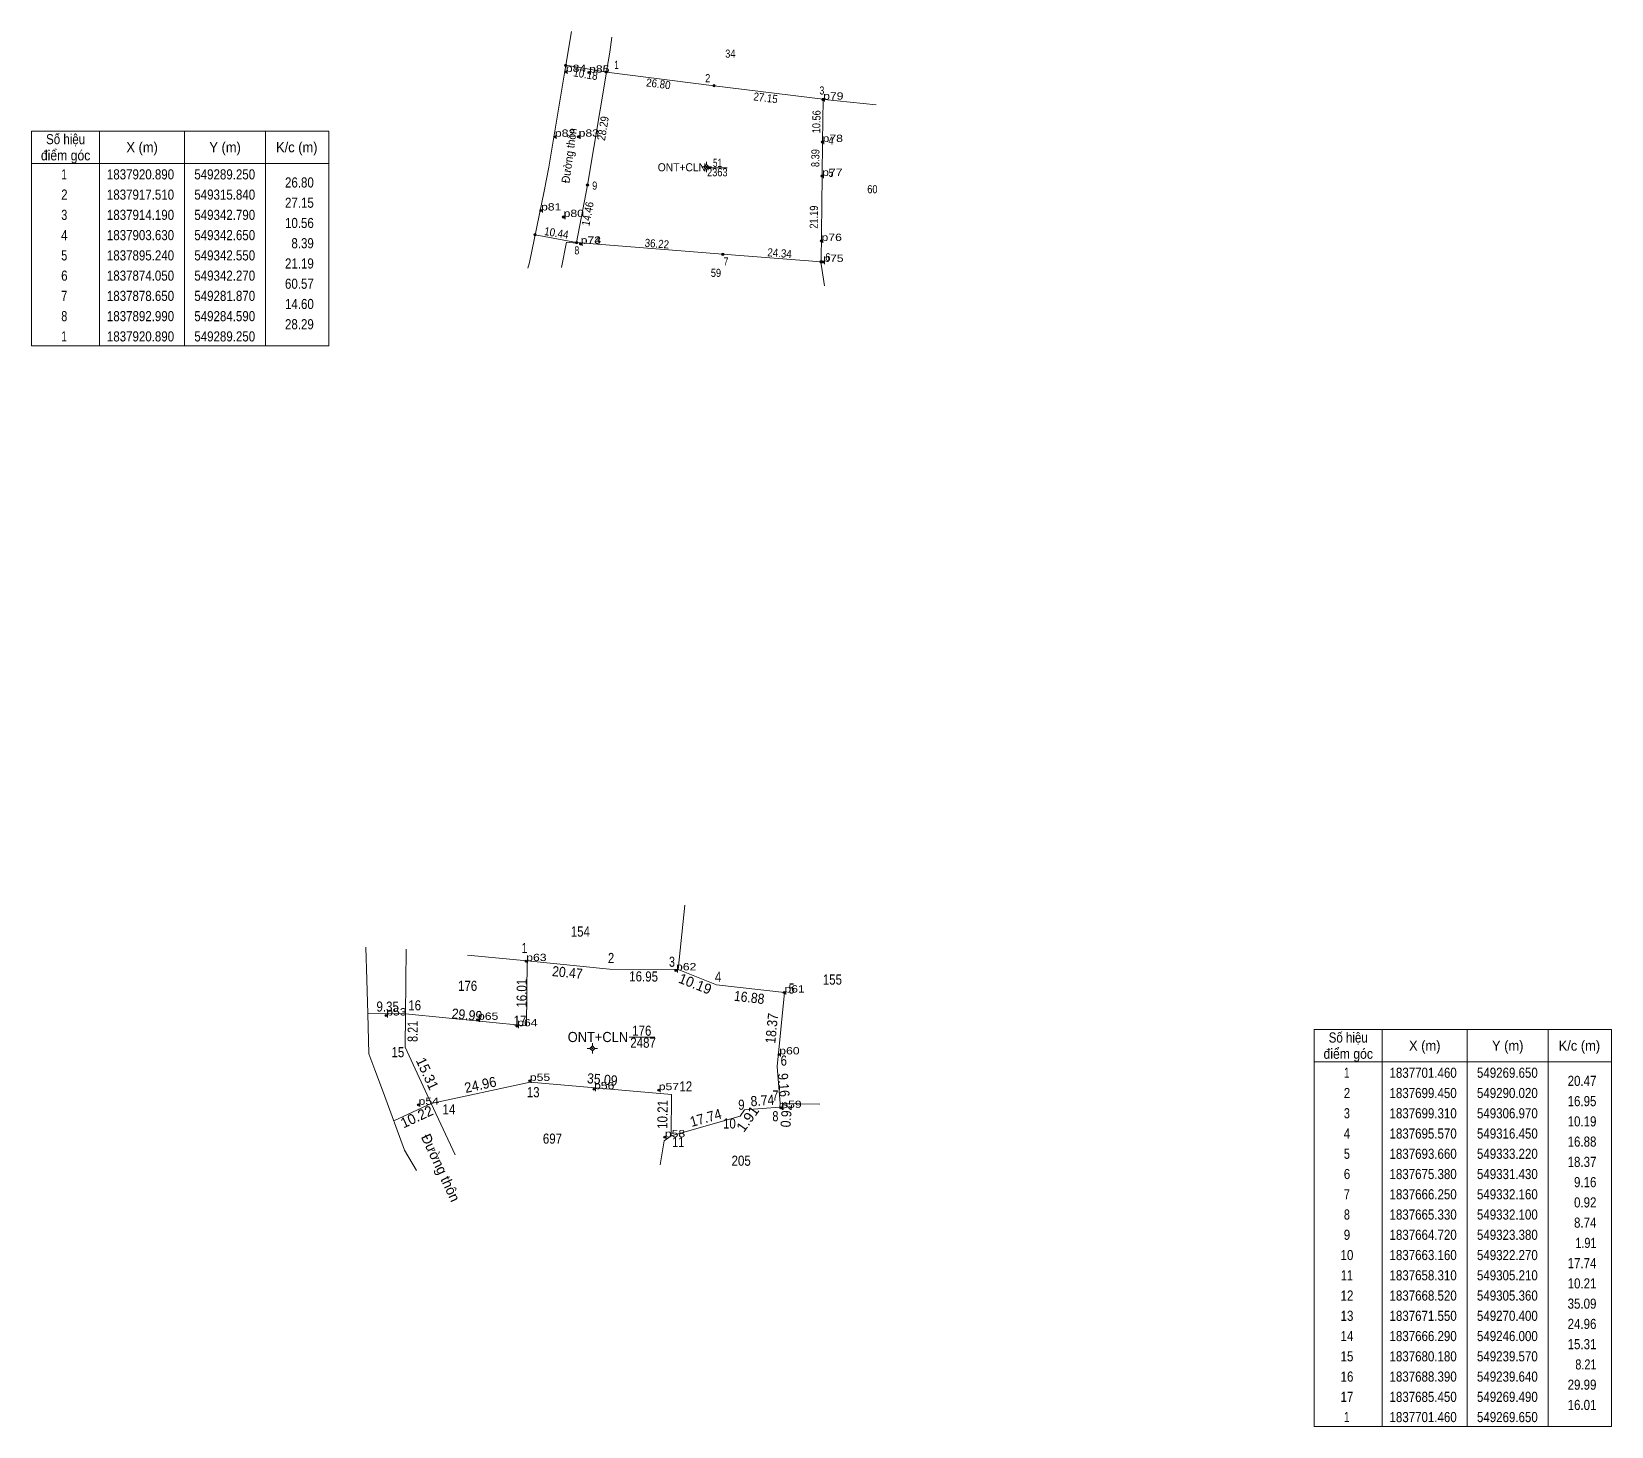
# Model space of a CAD drawing. Header units: metres. Extents: x 543322 to 549868, y 1828227 to 1838406.
# Drawn here: x 549147.3 to 549537.5, y 1837586.6 to 1837930.9 of the extents above; entities that cross this region are included whole.
import ezdxf
from ezdxf.enums import TextEntityAlignment as Align

# ---------------------------------------------------------------- set-up
doc = ezdxf.new("R2010")
doc.units = ezdxf.units.M
doc.header["$PDMODE"] = 32
doc.header["$PDSIZE"] = 0.5
for name, color, linetype, lineweight in [('1', 7, 'Continuous', 13), ('10', 7, 'Continuous', 13), ('23', 7, 'Continuous', 13), ('36', 7, 'Continuous', 13), ('53', 7, 'Continuous', 13), ('61', 7, 'Continuous', 13), ('63', 7, 'Continuous', 13)]:
    doc.layers.add(name, color=color, linetype=linetype, lineweight=lineweight)
doc.layers.add('12', color=7, linetype='Continuous')
doc.layers.add('7', color=7, linetype='Continuous')

msp = doc.modelspace()

# ---------------------------------------------------------------- texts
at = {"layer": '1'}
for s, height, width, p in [('34', 2, 0.85, (549319.86, 1837924.44)), ('ONT+CLN', 2, 0.95, (549307.9, 1837896.39)), ('2363', 2, 0.85, (549316.645, 1837895.16)), ('51', 2, 0.75, (549316.69, 1837897.48)), ('60', 2, 0.85, (549354.95, 1837890.97)), ('59', 2, 0.85, (549316.315, 1837870.33)), ('154', 2.5, 0.85, (549282.815, 1837707.46)), ('155', 2.5, 0.85, (549345.07, 1837695.61)), ('176', 2.5, 0.85, (549254.97, 1837694.06)), ('ONT+CLN', 2.5, 0.95, (549287.155, 1837681.43)), ('2487', 2.5, 0.85, (549298.31, 1837680.03)), ('176', 2.5, 0.85, (549297.99, 1837682.99)), ('697', 2.5, 0.85, (549275.93, 1837656.34)), ('205', 2.5, 0.85, (549322.54, 1837650.89))]:
    msp.add_text(s, height=height, dxfattribs=dict(at, width=width)).set_placement(p, align=Align.CENTER)
at = {"layer": '12', "width": 1.25}
for s, p in [('p84', (549279.24, 1837920.92)), ('p86', (549284.96, 1837920.76)), ('p85', (549284.98, 1837920.77)), ('p79', (549342.79, 1837914.09)), ('p82', (549276.53, 1837904.92)), ('p83', (549282.4, 1837904.94)), ('p78', (549342.65, 1837903.63)), ('p77', (549342.55, 1837895.24)), ('p81', (549273.11, 1837886.72)), ('p80', (549278.69, 1837885.11)), ('p76', (549342.39, 1837879.2)), ('p73', (549282.9, 1837878.5)), ('p74', (549282.9, 1837878.5)), ('p75', (549342.81, 1837874.01)), ('p63', (549269.45, 1837701.42)), ('p62', (549306.45, 1837699.13)), ('p61', (549333.22, 1837693.66)), ('p53', (549234.88, 1837687.99)), ('p65', (549257.54, 1837686.92)), ('p64', (549267.23, 1837685.33)), ('p60', (549331.95, 1837678.38)), ('p55', (549270.35, 1837671.84)), ('p56', (549286.21, 1837669.78)), ('p57', (549302.18, 1837669.56)), ('p54', (549242.86, 1837665.94)), ('p59', (549332.45, 1837665.16)), ('p58', (549303.69, 1837657.93))]:
    msp.add_text(s, height=1.8, dxfattribs=at).set_placement(p)
at = {"layer": '63'}
for s, height, rotation, width, p in [('10.18', 2, 350.501, 0.9, (549283.955, 1837919.379)), ('26.80', 2, 352.756, 0.9, (549301.969, 1837916.998)), ('27.15', 2, 352.977, 0.9, (549328.448, 1837913.554)), ('28.29', 2, 80.518, 0.9, (549289.384, 1837906.825)), ('10.56', 2, 89.24, 0.85, (549342.119, 1837908.602)), ('Đường thôn', 2, 82.218, 0.95, (549281.03, 1837900.14)), ('8.39', 2, 89.317, 0.85, (549341.857, 1837899.638)), ('14.46', 2, 79.26, 0.9, (549285.595, 1837885.714)), ('21.19', 2, 89.243, 0.85, (549341.478, 1837885.072)), ('10.44', 2, 350.501, 0.9, (549276.75, 1837880.183)), ('36.22', 2, 355.645, 0.9, (549301.649, 1837877.544)), ('24.34', 2, 355.645, 0.9, (549331.954, 1837875.203)), ('20.47', 2.5, 354.365, 0.9, (549279.502, 1837697.366)), ('16.95', 2.5, 359.527, 0.85, (549298.44, 1837696.38)), ('16.01', 2.5, 89.427, 0.85, (549269.575, 1837693.473)), ('16.88', 2.5, 353.502, 0.9, (549324.394, 1837691.218)), ('9.35', 2.5, 359.449, 0.85, (549235.213, 1837688.933)), ('8.21', 2.5, 89.511, 0.8, (549242.653, 1837684.049)), ('29.99', 2.5, 354.375, 0.9, (549254.687, 1837686.904)), ('18.37', 2.5, 84.407, 0.9, (549331.322, 1837684.693)), ('24.96', 2.5, 12.165, 0.95, (549258.392, 1837669.682)), ('35.09', 2.5, 355.047, 0.9, (549288.132, 1837670.959)), ('9.16', 2.5, 274.571, 0.9, (549331.812, 1837670.72)), ('10.21', 2.5, 89.158, 0.85, (549304.352, 1837663.547)), ('8.74', 2.5, 4.002, 0.9, (549327.868, 1837665.763)), ('17.74', 2.5, 15.87, 0.95, (549314.123, 1837661.54)), ('1.91', 2.5, 54.567, 1.05, (549325.167, 1837661.745)), ('0.92', 2.5, 86.269, 0.9, (549334.918, 1837663.229))]:
    msp.add_text(s, height=height, rotation=rotation, dxfattribs=dict(at, width=width)).set_placement(p, align=Align.CENTER)
for s, height, width, p in [(' 1', 2, 0.75, (549292.33, 1837921.68)), (' 2', 2, 0.85, (549314.91, 1837918.39)), (' 3', 2, 0.8, (549343.07, 1837915.35)), (' 4', 2, 0.85, (549345.35, 1837902.98)), (' 5', 2, 0.8, (549345.34, 1837895.01)), ('26.80', 2.5, 0.85, (549216.98, 1837892.39)), (' 9', 2, 0.85, (549287, 1837891.86)), ('27.15', 2.5, 0.85, (549216.98, 1837887.39)), ('10.56', 2.5, 0.85, (549216.98, 1837882.39)), ('8.39', 2.5, 0.85, (549216.98, 1837877.39)), (' 8', 2, 0.8, (549282.55, 1837875.88)), ('21.19', 2.5, 0.85, (549216.98, 1837872.39)), (' 7', 2, 0.8, (549319.39, 1837873.15)), (' 6', 2, 0.85, (549344.6, 1837874.19)), ('60.57', 2.5, 0.85, (549216.98, 1837867.39)), ('14.60', 2.5, 0.85, (549216.98, 1837862.39)), ('28.29', 2.5, 0.85, (549216.98, 1837857.39)), (' 1', 2.5, 0.75, (549269.73, 1837703.4)), (' 2', 2.5, 0.85, (549291.19, 1837700.93)), (' 3', 2.5, 0.8, (549306.19, 1837700.01)), (' 4', 2.5, 0.85, (549317.62, 1837696.27)), (' 5', 2.5, 0.8, (549335.76, 1837693.39)), (' 16', 2.5, 0.85, (549243.48, 1837689.25)), (' 17', 2.5, 0.85, (549269.49, 1837685.45)), (' 15', 2.5, 0.85, (549239.33, 1837677.68)), (' 6', 2.5, 0.85, (549333.85, 1837675.61)), (' 13', 2.5, 0.85, (549272.75, 1837667.81)), (' 12', 2.5, 0.85, (549310.44, 1837669.23)), ('20.47', 2.5, 0.85, (549533.78, 1837670.6)), (' 9', 2.5, 0.85, (549323.38, 1837664.72)), (' 7', 2.5, 0.8, (549331.73, 1837666.99)), ('16.95', 2.5, 0.85, (549533.78, 1837665.6)), (' 14', 2.5, 0.85, (549251.94, 1837663.57)), (' 10', 2.5, 0.85, (549321.21, 1837660.08)), (' 8', 2.5, 0.8, (549331.74, 1837661.87)), ('10.19', 2.5, 0.85, (549533.78, 1837660.6)), (' 11', 2.5, 0.8, (549308.5, 1837655.5)), ('16.88', 2.5, 0.85, (549533.78, 1837655.6)), ('18.37', 2.5, 0.85, (549533.78, 1837650.6)), ('9.16', 2.5, 0.85, (549533.78, 1837645.6)), ('0.92', 2.5, 0.85, (549533.78, 1837640.6)), ('8.74', 2.5, 0.85, (549533.78, 1837635.6)), ('1.91', 2.5, 0.8, (549533.78, 1837630.6)), ('17.74', 2.5, 0.85, (549533.78, 1837625.6)), ('10.21', 2.5, 0.85, (549533.78, 1837620.6)), ('35.09', 2.5, 0.85, (549533.78, 1837615.6)), ('24.96', 2.5, 0.85, (549533.78, 1837610.6)), ('15.31', 2.5, 0.85, (549533.78, 1837605.6)), ('8.21', 2.5, 0.8, (549533.78, 1837600.6)), ('29.99', 2.5, 0.85, (549533.78, 1837595.6)), ('16.01', 2.5, 0.85, (549533.78, 1837590.6))]:
    msp.add_text(s, height=height, dxfattribs=dict(at, width=width)).set_placement(p, align=Align.RIGHT)
for s, width, p in [('Số hiệu', 0.85, (549155.68, 1837903.09)), ('điểm góc', 0.9, (549155.68, 1837899.09)), ('X (m)', 0.95, (549174.58, 1837901.09)), ('Y (m)', 0.95, (549195.075, 1837901.09)), ('K/c (m)', 0.95, (549212.78, 1837901.09)), (' 1', 0.75, (549154.975, 1837894.39)), ('1837920.890', 0.85, (549174.18, 1837894.39)), ('549289.250', 0.85, (549194.985, 1837894.39)), (' 2', 0.85, (549154.98, 1837889.39)), ('1837917.510', 0.85, (549174.18, 1837889.39)), ('549315.840', 0.85, (549194.985, 1837889.39)), (' 3', 0.8, (549154.98, 1837884.39)), ('1837914.190', 0.85, (549174.18, 1837884.39)), ('549342.790', 0.85, (549194.985, 1837884.39)), (' 4', 0.85, (549154.975, 1837879.39)), ('1837903.630', 0.85, (549174.18, 1837879.39)), ('549342.650', 0.85, (549194.985, 1837879.39)), (' 5', 0.8, (549154.98, 1837874.39)), ('1837895.240', 0.85, (549174.18, 1837874.39)), ('549342.550', 0.85, (549194.985, 1837874.39)), (' 6', 0.85, (549154.98, 1837869.39)), ('1837874.050', 0.85, (549174.18, 1837869.39)), ('549342.270', 0.85, (549194.985, 1837869.39)), (' 7', 0.8, (549154.98, 1837864.39)), ('1837878.650', 0.85, (549174.18, 1837864.39)), ('549281.870', 0.85, (549194.985, 1837864.39)), (' 8', 0.8, (549154.98, 1837859.39)), ('1837892.990', 0.85, (549174.18, 1837859.39)), ('549284.590', 0.85, (549194.985, 1837859.39)), (' 1', 0.75, (549154.975, 1837854.39)), ('1837920.890', 0.85, (549174.18, 1837854.39)), ('549289.250', 0.85, (549194.985, 1837854.39)), ('Số hiệu', 0.85, (549472.48, 1837681.3)), ('điểm góc', 0.9, (549472.48, 1837677.3)), ('X (m)', 0.95, (549491.38, 1837679.3)), ('Y (m)', 0.95, (549511.875, 1837679.3)), ('K/c (m)', 0.95, (549529.58, 1837679.3)), (' 1', 0.75, (549471.775, 1837672.6)), ('1837701.460', 0.85, (549490.98, 1837672.6)), ('549269.650', 0.85, (549511.785, 1837672.6)), (' 2', 0.85, (549471.78, 1837667.6)), ('1837699.450', 0.85, (549490.98, 1837667.6)), ('549290.020', 0.85, (549511.785, 1837667.6)), (' 3', 0.8, (549471.78, 1837662.6)), ('1837699.310', 0.85, (549490.98, 1837662.6)), ('549306.970', 0.85, (549511.785, 1837662.6)), (' 4', 0.85, (549471.775, 1837657.6)), ('1837695.570', 0.85, (549490.98, 1837657.6)), ('549316.450', 0.85, (549511.785, 1837657.6)), (' 5', 0.8, (549471.78, 1837652.6)), ('1837693.660', 0.85, (549490.98, 1837652.6)), ('549333.220', 0.85, (549511.785, 1837652.6)), (' 6', 0.85, (549471.78, 1837647.6)), ('1837675.380', 0.85, (549490.98, 1837647.6)), ('549331.430', 0.85, (549511.785, 1837647.6)), (' 7', 0.8, (549471.78, 1837642.6)), ('1837666.250', 0.85, (549490.98, 1837642.6)), ('549332.160', 0.85, (549511.785, 1837642.6)), (' 8', 0.8, (549471.78, 1837637.6)), ('1837665.330', 0.85, (549490.98, 1837637.6)), ('549332.100', 0.85, (549511.785, 1837637.6)), (' 9', 0.85, (549471.775, 1837632.6)), ('1837664.720', 0.85, (549490.98, 1837632.6)), ('549323.380', 0.85, (549511.785, 1837632.6)), (' 10', 0.85, (549471.775, 1837627.6)), ('1837663.160', 0.85, (549490.98, 1837627.6)), ('549322.270', 0.85, (549511.785, 1837627.6)), (' 11', 0.8, (549471.775, 1837622.6)), ('1837658.310', 0.85, (549490.98, 1837622.6)), ('549305.210', 0.85, (549511.785, 1837622.6)), (' 12', 0.85, (549471.78, 1837617.6)), ('1837668.520', 0.85, (549490.98, 1837617.6)), ('549305.360', 0.85, (549511.785, 1837617.6)), (' 13', 0.85, (549471.78, 1837612.6)), ('1837671.550', 0.85, (549490.98, 1837612.6)), ('549270.400', 0.85, (549511.785, 1837612.6)), (' 14', 0.85, (549471.775, 1837607.6)), ('1837666.290', 0.85, (549490.98, 1837607.6)), ('549246.000', 0.85, (549511.785, 1837607.6)), (' 15', 0.85, (549471.78, 1837602.6)), ('1837680.180', 0.85, (549490.98, 1837602.6)), ('549239.570', 0.85, (549511.785, 1837602.6)), (' 16', 0.85, (549471.78, 1837597.6)), ('1837688.390', 0.85, (549490.98, 1837597.6)), ('549239.640', 0.85, (549511.785, 1837597.6)), (' 17', 0.85, (549471.78, 1837592.6)), ('1837685.450', 0.85, (549490.98, 1837592.6)), ('549269.490', 0.85, (549511.785, 1837592.6)), (' 1', 0.75, (549471.775, 1837587.6)), ('1837701.460', 0.85, (549490.98, 1837587.6)), ('549269.650', 0.85, (549511.785, 1837587.6))]:
    msp.add_text(s, height=2.5, dxfattribs=dict(at, width=width)).set_placement(p, align=Align.CENTER)
for s, rotation, p in [('10.19', 338.47, (549310.716, 1837694.644)), ('15.31', 294.841, (549243.878, 1837673.11)), ('10.22', 24.81, (549242.945, 1837661.854)), ('Đường thôn', 294.841, (549247.174, 1837649.87))]:
    msp.add_text(s, height=2.5, rotation=rotation, dxfattribs=at).set_placement(p, align=Align.CENTER)

# ---------------------------------------------------------------- hatches: boundary and pattern name
at = {"layer": '53'}
for points in [[(549314.11, 1837897.47, 1), (549313.81, 1837897.47, 1)], [(549285.94, 1837679.88, 1), (549285.64, 1837679.88, 1)]]:
    msp.add_hatch(color=256, dxfattribs=at).paths.add_polyline_path(points)
at = {"layer": '63'}
for points in [[(549279.51, 1837922.56, 1), (549278.91, 1837922.56, 1)], [(549289.55, 1837920.89, 1), (549288.95, 1837920.89, 1)], [(549316.14, 1837917.51, 1), (549315.54, 1837917.51, 1)], [(549343.09, 1837914.19, 1), (549342.49, 1837914.19, 1)], [(549342.95, 1837903.63, 1), (549342.35, 1837903.63, 1)], [(549284.89, 1837892.99, 1), (549284.29, 1837892.99, 1)], [(549342.85, 1837895.24, 1), (549342.25, 1837895.24, 1)], [(549271.94, 1837880.73, 1), (549271.34, 1837880.73, 1)], [(549282.19, 1837878.78, 1), (549281.59, 1837878.78, 1)], [(549318.3, 1837875.9, 1), (549317.7, 1837875.9, 1)], [(549342.57, 1837874.05, 1), (549341.97, 1837874.05, 1)]]:
    msp.add_hatch(color=256, dxfattribs=at).paths.add_polyline_path(points)

# ---------------------------------------------------------------- linework, layer by layer
at = {"layer": '1'}
for p, q in [((549343.07, 1837914.16), (549355.89, 1837912.83)), ((549230.05, 1837696.79), (549230.29, 1837688.49))]:
    msp.add_line(p, q, dxfattribs=at)
msp.add_lwpolyline([(549342.27, 1837874.05), (549342.26, 1837873.44), (549343.13, 1837868.13)], dxfattribs=at)
at = {"layer": '10'}
for p, q in [((549342.65, 1837903.63), (549342.79, 1837914.19)), ((549281.89, 1837878.78), (549318, 1837875.9)), ((549342.27, 1837874.05), (549318, 1837875.9))]:
    msp.add_line(p, q, dxfattribs=at)
for points in [[(549284.59, 1837892.99), (549289.25, 1837920.89), (549289.28, 1837921.06)], [(549289.25, 1837920.89), (549315.84, 1837917.51), (549342.79, 1837914.19), (549343.07, 1837914.16)], [(549342.65, 1837903.63), (549342.55, 1837895.24), (549342.27, 1837874.05)], [(549281.87, 1837878.65), (549281.89, 1837878.78), (549284.59, 1837892.99)]]:
    msp.add_lwpolyline(points, dxfattribs=at)
msp.add_lwpolyline([(549269.65, 1837701.46), (549290.02, 1837699.45), (549306.97, 1837699.31), (549316.45, 1837695.57), (549333.22, 1837693.66), (549331.43, 1837675.38), (549332.16, 1837666.25), (549332.1, 1837665.33), (549323.38, 1837664.72), (549322.27, 1837663.16), (549305.21, 1837658.31), (549305.36, 1837668.52), (549270.4, 1837671.55), (549246, 1837666.29), (549239.57, 1837680.18), (549239.64, 1837688.39), (549269.49, 1837685.45)], close=True, dxfattribs=at)
at = {"layer": '23'}
for p, q in [((549276.04, 1837903.3), (549275.06, 1837897.38)), ((549278.15, 1837872.66), (549279.42, 1837878.86))]:
    msp.add_line(p, q, dxfattribs=at)
for points in [[(549280.61, 1837930.88), (549278.97, 1837921.11), (549276.04, 1837903.3)], [(549289.28, 1837921.06), (549290.07, 1837925.82), (549290.57, 1837929.5)], [(549273.85, 1837891.5), (549270.24, 1837873.92), (549269.86, 1837872.46)]]:
    msp.add_lwpolyline(points, dxfattribs=at)
at = {"layer": '36'}
for p, q in [((549275.06, 1837897.38), (549273.85, 1837891.5)), ((549281.87, 1837878.65), (549279.42, 1837878.86)), ((549306.97, 1837699.31), (549308.63, 1837715.26)), ((549254.96, 1837702.9), (549269.65, 1837701.46)), ((549305.21, 1837658.31), (549305.36, 1837668.52)), ((549246, 1837666.29), (549251.88, 1837653.6)), ((549322.27, 1837663.16), (549305.21, 1837658.31)), ((549323.38, 1837664.72), (549332.1, 1837665.33)), ((549332.16, 1837666.25), (549342, 1837666.09))]:
    msp.add_line(p, q, dxfattribs=at)
for points in [[(549269.65, 1837701.46), (549269.49, 1837685.45), (549239.64, 1837688.39)], [(549322.27, 1837663.16), (549323.38, 1837664.72), (549332.1, 1837665.33), (549332.16, 1837666.25), (549331.43, 1837675.38), (549333.22, 1837693.66), (549316.45, 1837695.57), (549306.97, 1837699.31), (549290.02, 1837699.45), (549269.65, 1837701.46)], [(549246, 1837666.29), (549270.4, 1837671.55), (549305.36, 1837668.52)], [(549305.21, 1837658.31), (549303.49, 1837657.07), (549302.56, 1837651.14)]]:
    msp.add_lwpolyline(points, dxfattribs=at)
at = {"layer": '53'}
for p, q in [((549313.33, 1837897.47), (549312.71, 1837897.47)), ((549313.96, 1837898.72), (549313.96, 1837898.09)), ((549313.96, 1837896.85), (549313.96, 1837896.22)), ((549315.21, 1837897.47), (549314.59, 1837897.47)), ((549285.17, 1837679.88), (549284.54, 1837679.88)), ((549285.79, 1837681.13), (549285.79, 1837680.51)), ((549285.79, 1837679.25), (549285.79, 1837678.63)), ((549287.04, 1837679.88), (549286.41, 1837679.88))]:
    msp.add_line(p, q, dxfattribs=at)
for points in [[(549313.96, 1837898.09), (549313.33, 1837897.47), (549313.96, 1837896.85), (549314.59, 1837897.47)], [(549285.79, 1837680.51), (549285.17, 1837679.88), (549285.79, 1837679.25), (549286.41, 1837679.88)]]:
    msp.add_lwpolyline(points, close=True, dxfattribs=at)
for centre in [(549313.96, 1837897.47), (549285.79, 1837679.88)]:
    msp.add_circle(centre, 0.15, dxfattribs=at)
at = {"layer": '61'}
for p, q in [((549230.05, 1837696.79), (549229.82, 1837704.83)), ((549230.59, 1837678.5), (549230.29, 1837688.49)), ((549232.06, 1837674.54), (549230.59, 1837678.5)), ((549234.17, 1837668.86), (549232.06, 1837674.54))]:
    msp.add_line(p, q, dxfattribs=at)
for points in [[(549239.79, 1837704.39), (549239.57, 1837680.18), (549246, 1837666.29)], [(549242.32, 1837649.69), (549239.42, 1837654.74), (549234.17, 1837668.86)]]:
    msp.add_lwpolyline(points, dxfattribs=at)
at = {"layer": '63'}
for p, q in [((549279.21, 1837922.56), (549289.25, 1837920.89)), ((549164.08, 1837906.34), (549164.08, 1837853.34)), ((549185.08, 1837906.34), (549185.08, 1837853.34)), ((549205.08, 1837906.34), (549205.08, 1837853.34)), ((549147.28, 1837898.34), (549220.68, 1837898.34)), ((549314.17, 1837897.22), (549319.04, 1837897.22)), ((549271.64, 1837880.73), (549281.89, 1837878.78)), ((549230.29, 1837688.48), (549239.64, 1837688.39)), ((549294.89, 1837682.64), (549301.19, 1837682.64)), ((549480.88, 1837684.55), (549480.88, 1837586.55)), ((549501.88, 1837684.55), (549501.88, 1837586.55)), ((549521.88, 1837684.55), (549521.88, 1837586.55)), ((549464.08, 1837676.55), (549537.48, 1837676.55)), ((549236.72, 1837662), (549246, 1837666.29))]:
    msp.add_line(p, q, dxfattribs=at)
for points in [[(549147.28, 1837906.34), (549220.68, 1837906.34), (549220.68, 1837853.34), (549147.28, 1837853.34)], [(549464.08, 1837684.55), (549537.48, 1837684.55), (549537.48, 1837586.55), (549464.08, 1837586.55)]]:
    msp.add_lwpolyline(points, close=True, dxfattribs=at)
for centre in [(549279.21, 1837922.56), (549289.25, 1837920.89), (549315.84, 1837917.51), (549342.79, 1837914.19), (549342.65, 1837903.63), (549284.59, 1837892.99), (549342.55, 1837895.24), (549271.64, 1837880.73), (549281.89, 1837878.78), (549318, 1837875.9), (549342.27, 1837874.05)]:
    msp.add_circle(centre, 0.3, dxfattribs=at)
at = {"layer": '7'}
for p in [(549279.24, 1837920.93), (549284.96, 1837920.76), (549284.98, 1837920.77), (549342.79, 1837914.09), (549276.53, 1837904.92), (549282.4, 1837904.94), (549342.65, 1837903.63), (549342.55, 1837895.24), (549273.11, 1837886.72), (549278.69, 1837885.11), (549282.89, 1837878.5), (549282.9, 1837878.5), (549342.39, 1837879.2), (549342.81, 1837874.01), (549269.45, 1837701.42), (549306.45, 1837699.13), (549333.21, 1837693.65), (549234.88, 1837687.99), (549257.54, 1837686.91), (549267.23, 1837685.33), (549331.95, 1837678.38), (549270.35, 1837671.84), (549286.21, 1837669.78), (549302.18, 1837669.56), (549242.86, 1837665.94), (549332.45, 1837665.16), (549303.69, 1837657.93)]:
    msp.add_point(p, dxfattribs=at)

msp.set_redraw_order([(e.dxf.handle, doc.entitydb.next_handle()) for e in msp.query("TEXT MTEXT ATTDEF DIMENSION ARC_DIMENSION")])  # texts and dimensions are drawn at this point

doc.saveas('drawing.dxf')
